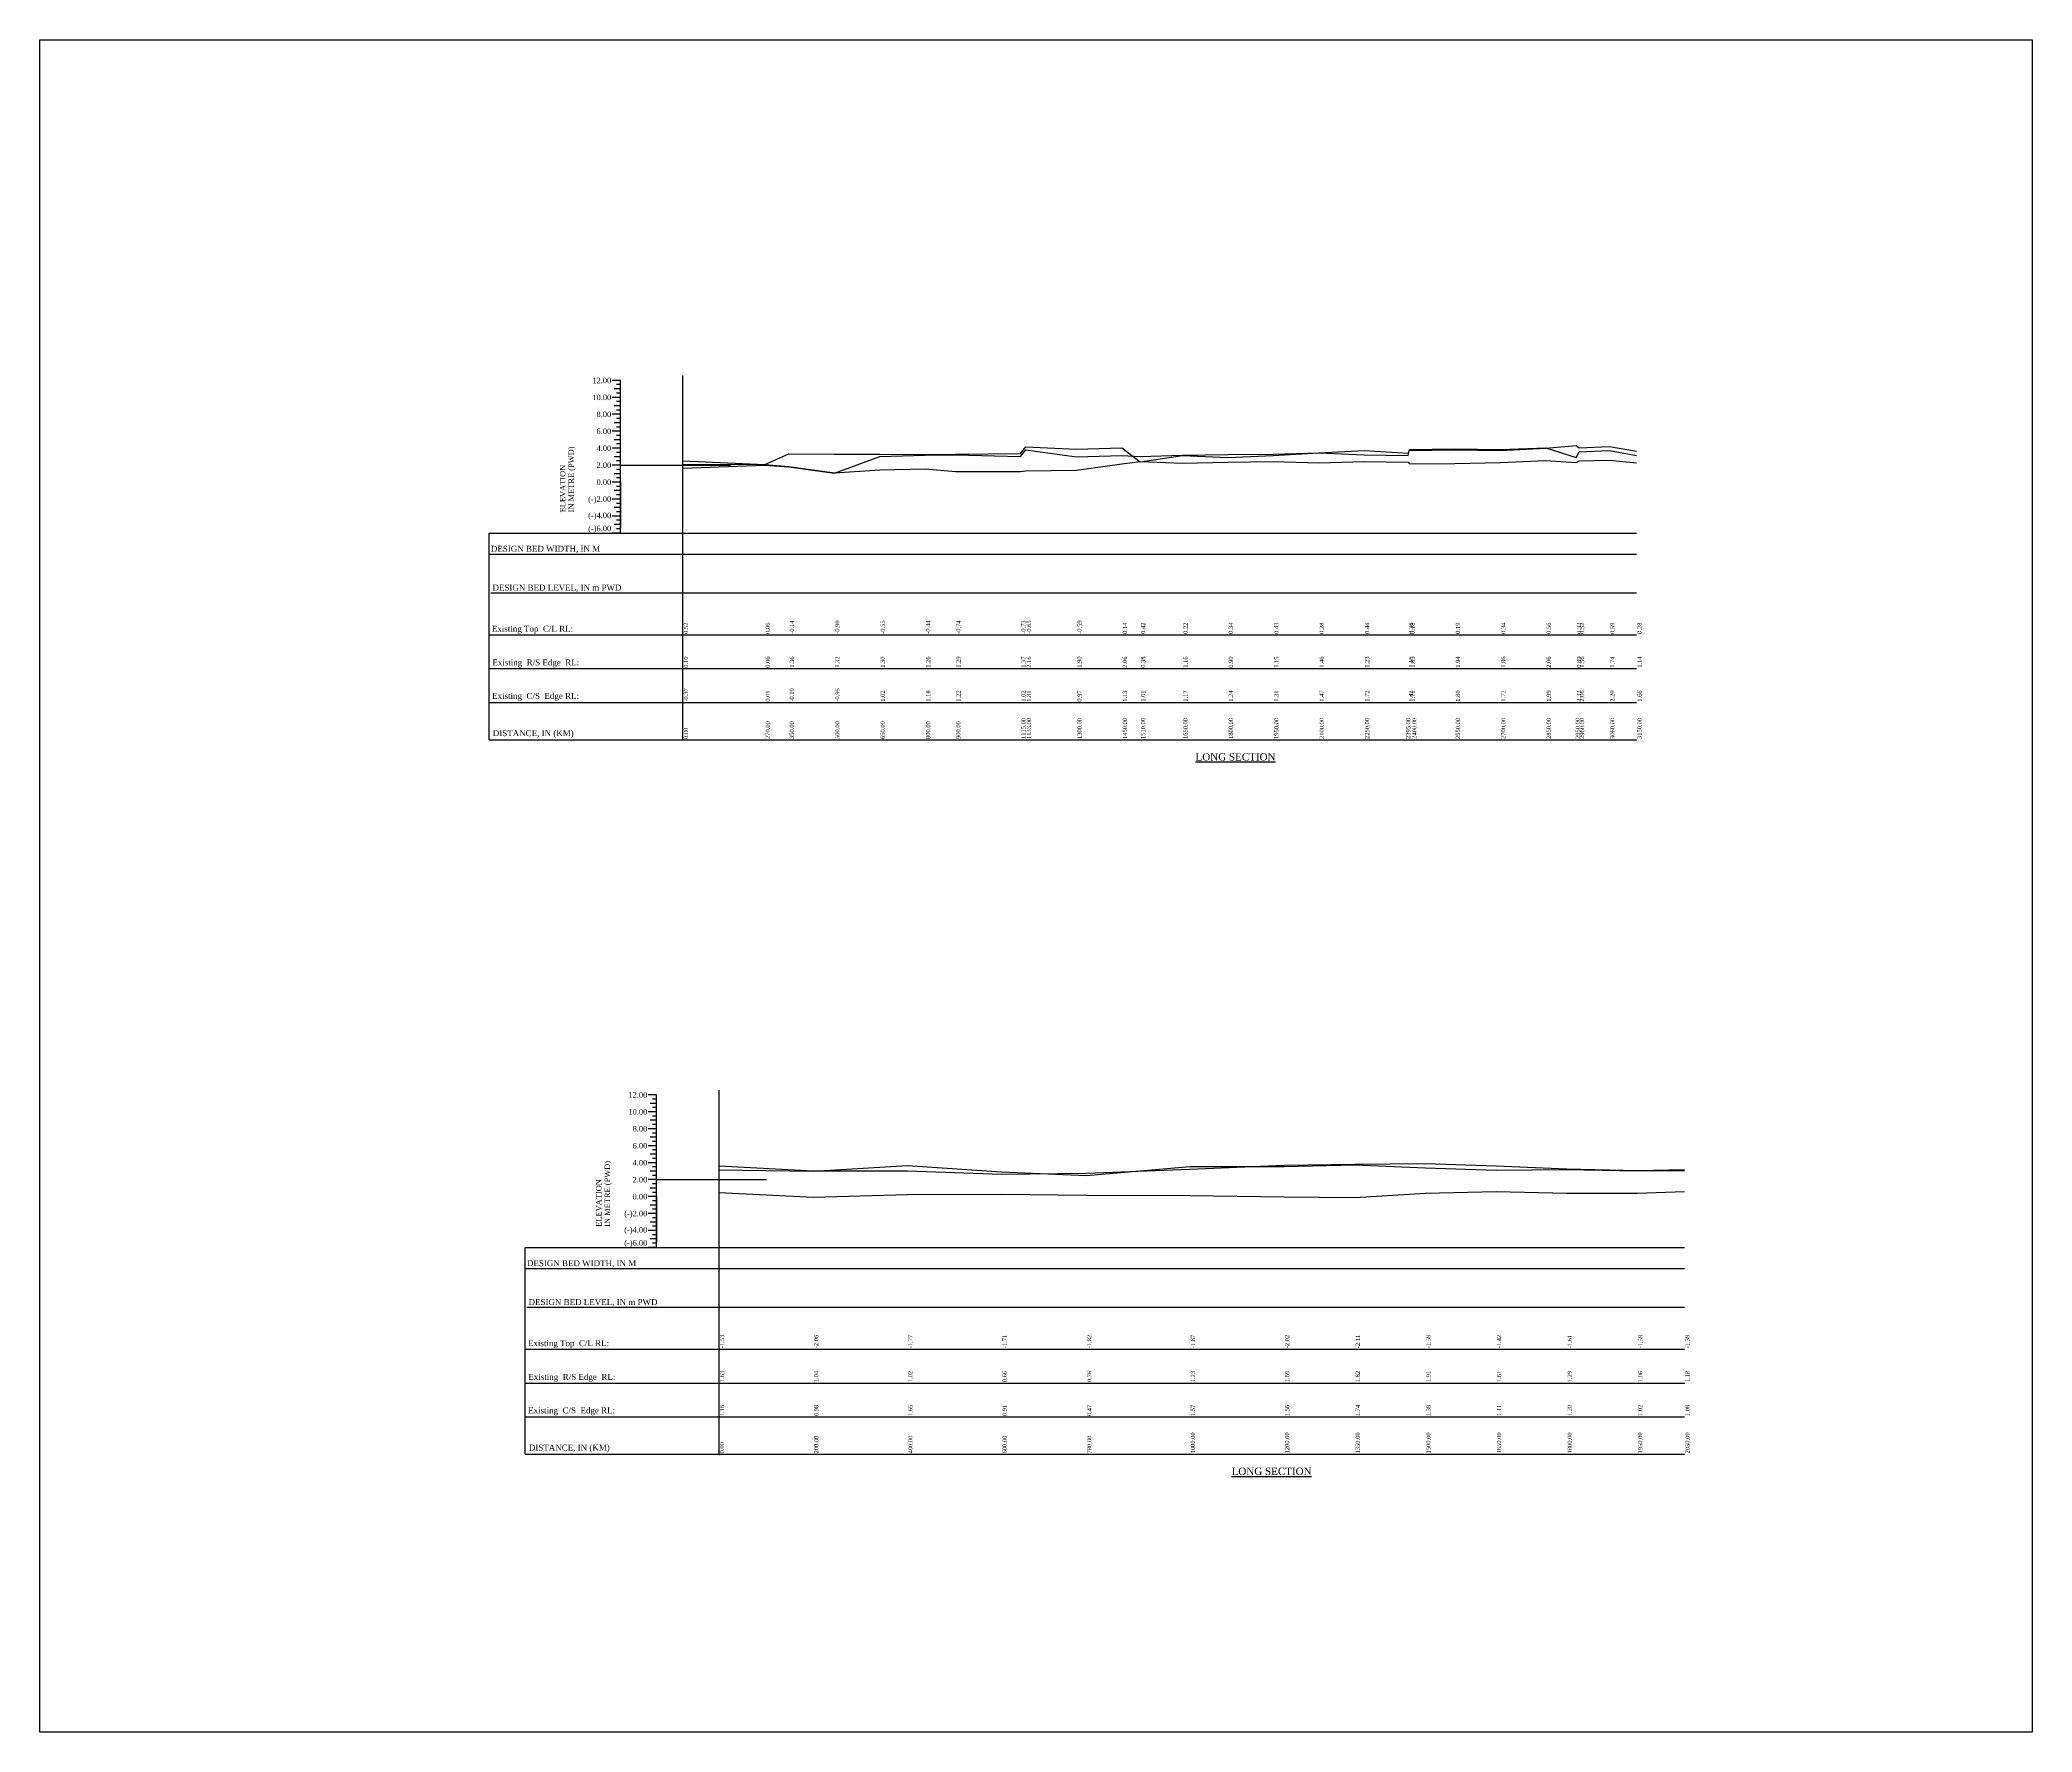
# Model space of a CAD drawing. Header units: metres. Extents: x -148477 to 168932, y -55673 to -2736.
# Drawn here: x 49899.5 to 50134.6, y -25334.2 to -25134.6 of the extents above; entities that cross this region are included whole.
import ezdxf
from ezdxf.enums import TextEntityAlignment as Align

# ---------------------------------------------------------------- set-up
doc = ezdxf.new("R2010")
doc.units = ezdxf.units.M
doc.styles.add('liza', font='times.ttf', dxfattribs={"height": 2})
doc.styles.get("Standard").update_dxf_attribs({"font": 'times.ttf'})

msp = doc.modelspace()

# ---------------------------------------------------------------- linework, layer by layer
at = {"color": 0, "lineweight": 30}
for p, q in [((49968.0374, -25174.7726), (49967.0374, -25174.7726)), ((49968.0374, -25192.7726), (49968.0374, -25174.7726)), ((49968.0374, -25176.7726), (49967.0374, -25176.7726)), ((49968.0374, -25176.7726), (49967.0374, -25176.7726)), ((49968.0374, -25176.7726), (49967.0374, -25176.7726)), ((49968.0374, -25175.7726), (49967.2874, -25175.7726)), ((49968.0374, -25175.2726), (49967.5374, -25175.2726)), ((49968.0374, -25176.2726), (49967.5374, -25176.2726)), ((49968.0374, -25177.2726), (49967.5374, -25177.2726)), ((49968.0374, -25178.7726), (49967.0374, -25178.7726)), ((49968.0374, -25178.7726), (49967.0374, -25178.7726)), ((49968.0374, -25177.7726), (49967.2874, -25177.7726)), ((49968.0374, -25179.7726), (49967.2874, -25179.7726)), ((49968.0374, -25179.7726), (49967.2874, -25179.7726)), ((49968.0374, -25178.2726), (49967.5374, -25178.2726)), ((49968.0374, -25179.2726), (49967.5374, -25179.2726)), ((49968.0374, -25179.2726), (49967.5374, -25179.2726)), ((49968.0374, -25180.7726), (49967.0374, -25180.7726)), ((49968.0374, -25181.7726), (49967.2874, -25181.7726)), ((49968.0374, -25180.2726), (49967.5374, -25180.2726)), ((49968.0374, -25181.2726), (49967.5374, -25181.2726)), ((49968.0374, -25182.7726), (49967.0374, -25182.7726)), ((49968.0374, -25183.7726), (49967.2874, -25183.7726)), ((49968.0374, -25182.2726), (49967.5374, -25182.2726)), ((49968.0374, -25183.2726), (49967.5374, -25183.2726)), ((49968.0374, -25184.2726), (49967.5374, -25184.2726)), ((49968.0374, -25184.7726), (49967.0374, -25184.7726)), ((49968.0374, -25186.7726), (49967.0374, -25186.7726)), ((49968.0374, -25185.7726), (49967.2874, -25185.7726)), ((49968.0374, -25185.2726), (49967.5374, -25185.2726)), ((49968.0374, -25186.2726), (49967.5374, -25186.2726)), ((49968.0374, -25188.7726), (49967.0374, -25188.7726)), ((49968.0374, -25187.7726), (49967.2874, -25187.7726)), ((49968.0374, -25187.2726), (49967.5374, -25187.2726)), ((49968.0374, -25188.2726), (49967.5374, -25188.2726)), ((49968.0374, -25190.7726), (49967.0374, -25190.7726)), ((49968.0374, -25189.7726), (49967.2874, -25189.7726)), ((49968.0374, -25189.2726), (49967.5374, -25189.2726)), ((49968.0374, -25190.2726), (49967.5374, -25190.2726)), ((49968.0374, -25191.2726), (49967.5374, -25191.2726)), ((49952.5374, -25192.7726), (50087.9006, -25192.7726)), ((49968.0374, -25192.7726), (49967.0374, -25192.7726)), ((49968.0374, -25191.7726), (49967.2874, -25191.7726)), ((49968.0374, -25192.2726), (49967.5374, -25192.2726)), ((49952.5374, -25195.2673), (50087.9006, -25195.2673)), ((49952.7317, -25199.8198), (50087.9006, -25199.8198)), ((49952.5374, -25217.1726), (50087.9006, -25217.1726)), ((49972.2916, -25259.0511), (49971.2916, -25259.0511)), ((49972.2916, -25259.5511), (49971.7916, -25259.5511)), ((49972.2916, -25277.0511), (49972.2916, -25259.0511)), ((49972.2916, -25261.0511), (49971.2916, -25261.0511)), ((49972.2916, -25261.0511), (49971.2916, -25261.0511)), ((49972.2916, -25261.0511), (49971.2916, -25261.0511)), ((49972.2916, -25260.0511), (49971.5416, -25260.0511)), ((49972.2916, -25262.0511), (49971.5416, -25262.0511)), ((49972.2916, -25260.5511), (49971.7916, -25260.5511)), ((49972.2916, -25261.5511), (49971.7916, -25261.5511)), ((49972.2916, -25263.0511), (49971.2916, -25263.0511)), ((49972.2916, -25263.0511), (49971.2916, -25263.0511)), ((49972.2916, -25264.0511), (49971.5416, -25264.0511)), ((49972.2916, -25264.0511), (49971.5416, -25264.0511)), ((49972.2916, -25262.5511), (49971.7916, -25262.5511)), ((49972.2916, -25263.5511), (49971.7916, -25263.5511)), ((49972.2916, -25263.5511), (49971.7916, -25263.5511)), ((49972.2916, -25265.0511), (49971.2916, -25265.0511)), ((49972.2916, -25266.0511), (49971.5416, -25266.0511)), ((49972.2916, -25264.5511), (49971.7916, -25264.5511)), ((49972.2916, -25265.5511), (49971.7916, -25265.5511)), ((49972.2916, -25266.5511), (49971.7916, -25266.5511)), ((49972.2916, -25267.0511), (49971.2916, -25267.0511)), ((49972.2916, -25269.0511), (49971.2916, -25269.0511)), ((49972.2916, -25268.0511), (49971.5416, -25268.0511)), ((49972.2916, -25267.5511), (49971.7916, -25267.5511)), ((49972.2916, -25268.5511), (49971.7916, -25268.5511)), ((49972.2916, -25271.0511), (49971.2916, -25271.0511)), ((49972.2916, -25270.0511), (49971.5416, -25270.0511)), ((49972.2916, -25269.5511), (49971.7916, -25269.5511)), ((49972.2916, -25270.5511), (49971.7916, -25270.5511)), ((49972.2916, -25273.0511), (49971.2916, -25273.0511)), ((49972.2916, -25272.0511), (49971.5416, -25272.0511)), ((49972.2916, -25271.5511), (49971.7916, -25271.5511)), ((49972.2916, -25272.5511), (49971.7916, -25272.5511)), ((49972.2916, -25273.5511), (49971.7916, -25273.5511)), ((49972.2916, -25275.0511), (49971.2916, -25275.0511)), ((49972.2916, -25274.0511), (49971.5416, -25274.0511)), ((49972.2916, -25276.0511), (49971.5416, -25276.0511)), ((49972.2916, -25274.5511), (49971.7916, -25274.5511)), ((49972.2916, -25275.5511), (49971.7916, -25275.5511)), ((49956.7916, -25277.0511), (50093.5437, -25277.0511)), ((49972.2916, -25277.0511), (49971.2916, -25277.0511)), ((49972.2916, -25276.5511), (49971.7916, -25276.5511)), ((49956.7916, -25279.5457), (50093.5437, -25279.5457)), ((49956.9858, -25284.0982), (50093.5437, -25284.0982)), ((49956.7916, -25301.4511), (50093.5437, -25301.4511))]:
    msp.add_line(p, q, dxfattribs=at)
at = {"color": 6, "linetype": 'Continuous', "lineweight": -3, "ltscale": 0.5}
for p, q in [((49975.4006, -25217.2625), (49975.4006, -25174.2034)), ((49968.0374, -25184.7726), (49981.0098, -25184.7726)), ((49979.6548, -25301.541), (49979.6548, -25258.4819)), ((49972.2916, -25269.0511), (49985.264, -25269.0511))]:
    msp.add_line(p, q, dxfattribs=at)
at = {"lineweight": 30}
for p, q in [((49968.0374, -25186.7726), (49968.0374, -25192.2026)), ((49952.5374, -25217.1726), (49952.5374, -25192.7726)), ((49972.2916, -25271.0511), (49972.2916, -25276.4811)), ((49956.7916, -25301.4511), (49956.7916, -25277.0511))]:
    msp.add_line(p, q, dxfattribs=at)
at = {"color": 0, "linetype": 'Continuous', "lineweight": -3, "ltscale": 0.5}
for p, q in [((49952.5374, -25204.7726), (50087.9006, -25204.7726)), ((49952.5374, -25208.7726), (50087.9006, -25208.7726)), ((49952.5374, -25212.7726), (50087.9006, -25212.7726)), ((49956.7916, -25289.0511), (50093.5437, -25289.0511)), ((49956.7916, -25293.0511), (50093.5437, -25293.0511)), ((49956.7916, -25297.0511), (50093.5437, -25297.0511))]:
    msp.add_line(p, q, dxfattribs=at)
at = {"color": 6, "linetype": 'Continuous', "lineweight": -3, "ltscale": 0.5}
msp.add_lwpolyline([(49899.5269, -25134.5977), (50134.5669, -25134.5977), (50134.5669, -25334.2277), (49899.5269, -25334.2277)], close=True, dxfattribs=at)
at = {"color": 0, "lineweight": 30}
for points in [[(49963.0374, -25190.4726, 0, 0, 0), (49963.0374, -25182.726, 0.2767, 0, 0), (49963.0374, -25182.1726, 0, 0, 0)], [(49967.2916, -25274.7511, 0, 0, 0), (49967.2916, -25267.0044, 0.2767, 0, 0), (49967.2916, -25266.4511, 0, 0, 0)]]:
    msp.add_lwpolyline(points, format="xyseb", dxfattribs=at)
at = {"color": 6, "linetype": 'Continuous', "lineweight": -3, "ltscale": 0.5}
for points in [[(49975.4006, -25185.1396), (49985.0435, -25184.7586), (49987.9006, -25184.9646), (49993.2578, -25185.7216), (49998.6149, -25183.7556), (50003.9721, -25183.5886), (50007.5435, -25183.5526), (50015.2221, -25183.7486), (50015.8649, -25182.9586), (50021.8292, -25183.8016), (50027.1863, -25183.6396), (50029.3292, -25183.7606), (50034.3292, -25183.6016), (50039.6863, -25183.5306), (50045.0435, -25183.4656), (50050.4006, -25183.3036), (50055.7578, -25183.0536), (50060.9363, -25183.3486), (50061.1149, -25183.0586), (50066.4721, -25182.9746), (50071.8292, -25183.0576), (50077.1863, -25182.7826), (50080.7578, -25182.4546), (50081.1149, -25182.7146), (50084.6863, -25182.5776), (50087.9006, -25183.1176)], [(49979.6548, -25267.8891), (49990.7659, -25268.0691), (50001.877, -25267.4021), (50012.9881, -25268.1421), (50022.9881, -25268.5761), (50035.2103, -25267.4821), (50046.3214, -25267.4921), (50054.6548, -25267.3061), (50062.9881, -25267.6741), (50071.3214, -25267.9371), (50079.6548, -25267.8501), (50087.9881, -25268.0311), (50093.5437, -25267.9681)]]:
    msp.add_lwpolyline(points, dxfattribs=at)
at = {"color": 2, "linetype": 'Continuous', "lineweight": -3, "ltscale": 0.5}
for points in [[(49975.4006, -25184.6696), (49985.0435, -25184.7086), (49987.9006, -25183.4146), (49993.2578, -25183.4536), (49998.6149, -25183.4756), (50003.9721, -25183.5086), (50007.5435, -25183.4826), (50015.2221, -25183.3986), (50015.8649, -25182.6086), (50021.8292, -25182.8716), (50027.1863, -25182.7096), (50029.3292, -25184.3906), (50034.3292, -25183.6116), (50039.6863, -25183.8706), (50045.0435, -25183.6256), (50050.4006, -25183.3136), (50055.7578, -25183.5436), (50060.9363, -25183.6186), (50061.1149, -25182.9186), (50066.4721, -25182.8346), (50071.8292, -25182.9176), (50077.1863, -25182.7126), (50080.7578, -25183.8846), (50081.1149, -25183.2146), (50084.6863, -25183.0376), (50087.9006, -25183.6276)], [(49979.6548, -25267.4191), (49990.7659, -25268.0091), (50001.877, -25268.0321), (50012.9881, -25268.3921), (50022.9881, -25268.2861), (50035.2103, -25267.8221), (50046.3214, -25267.3621), (50054.6548, -25267.2261), (50062.9881, -25267.1441), (50071.3214, -25267.4371), (50079.6548, -25267.7601), (50087.9881, -25267.9911), (50093.5437, -25267.8731)]]:
    msp.add_lwpolyline(points, dxfattribs=at)
at = {"color": 4, "linetype": 'Continuous', "lineweight": -3, "ltscale": 0.5}
for points in [[(49975.4006, -25184.2546), (49985.0435, -25184.7086), (49987.9006, -25184.9146), (49993.2578, -25185.6736), (49998.6149, -25185.3256), (50003.9721, -25185.2086), (50007.5435, -25185.5126), (50015.2221, -25185.4986), (50015.8649, -25185.4186), (50021.8292, -25185.3616), (50027.1863, -25184.6296), (50029.3292, -25184.3506), (50034.3292, -25184.5516), (50039.6863, -25184.4306), (50045.0435, -25184.3456), (50050.4006, -25184.4936), (50055.7578, -25184.3336), (50060.9363, -25184.4086), (50061.1149, -25184.5966), (50066.4721, -25184.5846), (50071.8292, -25184.4376), (50077.1863, -25184.2126), (50080.7578, -25184.4546), (50081.1149, -25184.2546), (50084.6863, -25184.1876), (50087.9006, -25184.4876)], [(49979.6548, -25270.5791), (49990.7659, -25271.1091), (50001.877, -25270.8221), (50012.9881, -25270.7621), (50022.9881, -25270.8761), (50035.2103, -25270.9221), (50046.3214, -25271.0721), (50054.6548, -25271.1581), (50062.9881, -25270.6341), (50071.3214, -25270.4671), (50079.6548, -25270.6601), (50087.9881, -25270.6311), (50093.5437, -25270.4331)]]:
    msp.add_lwpolyline(points, dxfattribs=at)

# ---------------------------------------------------------------- texts
at = {"color": 0, "lineweight": 30}
for s, p in [('12.00', (49966.9374, -25175.0976)), ('10.00', (49966.9374, -25177.0976)), ('8.00', (49966.9374, -25179.0976)), ('6.00', (49966.9374, -25181.0976)), ('4.00', (49966.9374, -25183.0976)), ('2.00', (49966.9374, -25185.0976)), ('0.00', (49966.9374, -25187.0976)), ('(-)2.00', (49966.9374, -25189.0976)), ('(-)4.00', (49966.9374, -25191.0226)), ('(-)6.00', (49966.9374, -25192.557)), ('12.00', (49971.1916, -25259.3761)), ('10.00', (49971.1916, -25261.3761)), ('8.00', (49971.1916, -25263.3761)), ('4.00', (49971.1916, -25267.3761)), ('6.00', (49971.1916, -25265.3761)), ('2.00', (49971.1916, -25269.3761)), ('0.00', (49971.1916, -25271.3761)), ('(-)2.00', (49971.1916, -25273.3761)), ('(-)4.00', (49971.1916, -25275.3011)), ('(-)6.00', (49971.1916, -25276.8354))]:
    msp.add_text(s, height=0.65, dxfattribs=at).set_placement(p, align=Align.RIGHT)
for s, p in [('IN METRE (PWD)', (49962.5374, -25190.3426)), ('ELEVATION', (49961.5374, -25190.3426)), ('ELEVATION', (49965.7916, -25274.6211)), ('IN METRE (PWD)', (49966.7916, -25274.6211))]:
    msp.add_text(s, height=0.65, rotation=90, dxfattribs=at).set_placement(p)
at = {"color": 0, "lineweight": 30, "char_height": 0.7, "attachment_point": 1}
for s, insert in [('DESIGN BED WIDTH, IN M', (49952.7352, -25194.2785)), ('DESIGN BED LEVEL, IN m PWD', (49952.9259, -25198.8669)), ('{\\C256;Existing Top  C/L RL:}', (49952.8552, -25203.7155)), ('{\\C256;Existing  R/S Edge  RL:}', (49952.9101, -25207.6905)), ('{\\C256;Existing  C/S  Edge RL:}', (49952.8872, -25211.6402)), ('DISTANCE, IN (KM)', (49952.9656, -25216.0333)), ('DESIGN BED WIDTH, IN M', (49956.9894, -25278.557)), ('DESIGN BED LEVEL, IN m PWD', (49957.1801, -25283.1454)), ('{\\C256;Existing Top  C/L RL:}', (49957.1093, -25287.9939)), ('{\\C256;Existing  R/S Edge  RL:}', (49957.1642, -25291.9689)), ('{\\C256;Existing  C/S  Edge RL:}', (49957.1414, -25295.9186)), ('DISTANCE, IN (KM)', (49957.2197, -25300.3117))]:
    msp.add_mtext(s, dxfattribs=dict(at, insert=insert))
at = {"color": 6, "linetype": 'Continuous', "lineweight": -3, "ltscale": 0.5, "char_height": 0.5, "width": 2.15, "attachment_point": 1, "rotation": 90, "style": 'liza'}
for s, insert in [('-0.14', (49988.0006, -25204.6726)), ('-0.90', (49993.3578, -25204.6726)), ('-0.55', (49998.7149, -25204.6726)), ('-0.44', (50004.0721, -25204.6726)), ('-0.74', (50007.6435, -25204.6726)), ('-0.73', (50015.3221, -25204.6726)), ('-0.65', (50015.9649, -25204.6726)), ('-0.59', (50021.9292, -25204.6726)), ('0.52', (49975.5006, -25204.6726)), ('0.06', (49985.1435, -25204.6726)), ('0.14', (50027.2863, -25204.6726)), ('0.42', (50029.4292, -25204.6726)), ('0.22', (50034.4292, -25204.6726)), ('0.34', (50039.7863, -25204.6726)), ('0.43', (50045.1435, -25204.6726)), ('0.28', (50050.5006, -25204.6726)), ('0.44', (50055.8578, -25204.6726)), ('0.36', (50061.0363, -25204.6726)), ('0.18', (50061.2149, -25204.6726)), ('0.19', (50066.5721, -25204.6726)), ('0.34', (50071.9292, -25204.6726)), ('0.56', (50077.2863, -25204.6726)), ('0.32', (50080.8578, -25204.6726)), ('0.52', (50081.2149, -25204.6726)), ('0.59', (50084.7863, -25204.6726)), ('0.28', (50088.0006, -25204.6726)), ('0.10', (49975.5006, -25208.6726)), ('0.06', (49985.1435, -25208.6726)), ('1.36', (49988.0006, -25208.6726)), ('1.32', (49993.3578, -25208.6726)), ('1.30', (49998.7149, -25208.6726)), ('1.26', (50004.0721, -25208.6726)), ('1.29', (50007.6435, -25208.6726)), ('1.37', (50015.3221, -25208.6726)), ('2.16', (50015.9649, -25208.6726)), ('1.90', (50021.9292, -25208.6726)), ('2.06', (50027.2863, -25208.6726)), ('0.38', (50029.4292, -25208.6726)), ('1.16', (50034.4292, -25208.6726)), ('0.90', (50039.7863, -25208.6726)), ('1.15', (50045.1435, -25208.6726)), ('1.46', (50050.5006, -25208.6726)), ('1.23', (50055.8578, -25208.6726)), ('1.15', (50061.0363, -25208.6726)), ('1.85', (50061.2149, -25208.6726)), ('1.94', (50066.5721, -25208.6726)), ('1.86', (50071.9292, -25208.6726)), ('2.06', (50077.2863, -25208.6726)), ('0.89', (50080.8578, -25208.6726)), ('1.56', (50081.2149, -25208.6726)), ('1.74', (50084.7863, -25208.6726)), ('1.14', (50088.0006, -25208.6726)), ('-0.37', (49975.5006, -25212.6726)), ('0.01', (49985.1435, -25212.6726)), ('-0.19', (49988.0006, -25212.6726)), ('-0.95', (49993.3578, -25212.6726)), ('1.02', (49998.7149, -25212.6726)), ('1.18', (50004.0721, -25212.6726)), ('1.22', (50007.6435, -25212.6726)), ('1.02', (50015.3221, -25212.6726)), ('1.81', (50015.9649, -25212.6726)), ('0.97', (50021.9292, -25212.6726)), ('1.13', (50027.2863, -25212.6726)), ('1.01', (50029.4292, -25212.6726)), ('1.17', (50034.4292, -25212.6726)), ('1.24', (50039.7863, -25212.6726)), ('1.31', (50045.1435, -25212.6726)), ('1.47', (50050.5006, -25212.6726)), ('1.72', (50055.8578, -25212.6726)), ('1.42', (50061.0363, -25212.6726)), ('1.71', (50061.2149, -25212.6726)), ('1.80', (50066.5721, -25212.6726)), ('1.72', (50071.9292, -25212.6726)), ('1.99', (50077.2863, -25212.6726)), ('2.32', (50080.8578, -25212.6726)), ('2.06', (50081.2149, -25212.6726)), ('2.20', (50084.7863, -25212.6726)), ('1.66', (50088.0006, -25212.6726)), ('270.00', (49985.1435, -25217.0726)), ('350.00', (49988.0006, -25217.0726)), ('500.00', (49993.3578, -25217.0726)), ('650.00', (49998.7149, -25217.0726)), ('800.00', (50004.0721, -25217.0726)), ('900.00', (50007.6435, -25217.0726)), ('1115.00', (50015.3221, -25217.0726)), ('1133.00', (50015.9649, -25217.0726)), ('1300.00', (50021.9292, -25217.0726)), ('1450.00', (50027.2863, -25217.0726)), ('1510.00', (50029.4292, -25217.0726)), ('1650.00', (50034.4292, -25217.0726)), ('1800.00', (50039.7863, -25217.0726)), ('1950.00', (50045.1435, -25217.0726)), ('2100.00', (50050.5006, -25217.0726)), ('2250.00', (50055.8578, -25217.0726)), ('2395.00', (50060.7048, -25217.0726)), ('2400.00', (50061.4288, -25217.0493)), ('2550.00', (50066.5721, -25217.0726)), ('2700.00', (50071.9292, -25217.0726)), ('2850.00', (50077.2863, -25217.0726)), ('2950.00', (50080.7048, -25217.0726)), ('2960.00', (50081.2149, -25217.0726)), ('3060.00', (50084.7863, -25217.0726)), ('3150.00', (50088.0006, -25217.0726)), ('0.00', (49975.5006, -25217.0726)), ('-1.53', (49979.7548, -25288.9511)), ('-2.06', (49990.8659, -25288.9511)), ('-1.77', (50001.977, -25288.9511)), ('-1.71', (50013.0881, -25288.9511)), ('-1.82', (50023.0881, -25288.9511)), ('-1.87', (50035.3103, -25288.9511)), ('-2.02', (50046.4214, -25288.9511)), ('-2.11', (50054.7548, -25288.9511)), ('-1.58', (50063.0881, -25288.9511)), ('-1.42', (50071.4214, -25288.9511)), ('-1.61', (50079.7548, -25288.9511)), ('-1.58', (50088.0881, -25288.9511)), ('-1.38', (50093.6437, -25288.9511)), ('1.63', (49979.7548, -25292.9511)), ('1.04', (49990.8659, -25292.9511)), ('1.02', (50001.977, -25292.9511)), ('0.66', (50013.0881, -25292.9511)), ('0.76', (50023.0881, -25292.9511)), ('1.23', (50035.3103, -25292.9511)), ('1.69', (50046.4214, -25292.9511)), ('1.82', (50054.7548, -25292.9511)), ('1.91', (50063.0881, -25292.9511)), ('1.61', (50071.4214, -25292.9511)), ('1.29', (50079.7548, -25292.9511)), ('1.06', (50088.0881, -25292.9511)), ('1.18', (50093.6437, -25292.9511)), ('1.16', (49979.7548, -25296.9511)), ('0.98', (49990.8659, -25296.9511)), ('1.65', (50001.977, -25296.9511)), ('0.91', (50013.0881, -25296.9511)), ('0.47', (50023.0881, -25296.9511)), ('1.57', (50035.3103, -25296.9511)), ('1.56', (50046.4214, -25296.9511)), ('1.74', (50054.7548, -25296.9511)), ('1.38', (50063.0881, -25296.9511)), ('1.11', (50071.4214, -25296.9511)), ('1.20', (50079.7548, -25296.9511)), ('1.02', (50088.0881, -25296.9511)), ('1.08', (50093.6437, -25296.9511)), ('200.00', (49990.8659, -25301.3511)), ('400.00', (50001.977, -25301.3511)), ('600.00', (50013.0881, -25301.3511)), ('780.00', (50023.0881, -25301.3511)), ('1000.00', (50035.3103, -25301.3511)), ('1200.00', (50046.4214, -25301.3511)), ('1350.00', (50054.7548, -25301.3511)), ('1500.00', (50063.0881, -25301.3511)), ('1650.00', (50071.4214, -25301.3511)), ('1800.00', (50079.7548, -25301.3511)), ('1950.00', (50088.0881, -25301.3511)), ('2050.00', (50093.6437, -25301.3511)), ('0.00', (49979.7548, -25301.3511))]:
    msp.add_mtext(s, dxfattribs=dict(at, insert=insert))
at = {"color": 0, "linetype": 'ByBlock', "lineweight": 30, "char_height": 0.861585, "width": 43.932388, "attachment_point": 1}
for insert in [(50035.8686, -25218.7506), (50040.1228, -25303.0291)]:
    msp.add_mtext('\\pi-861.6,l861.6,t3.705e+004;{\\LLONG SECTION }', dxfattribs=dict(at, insert=insert))

doc.saveas('drawing.dxf')
